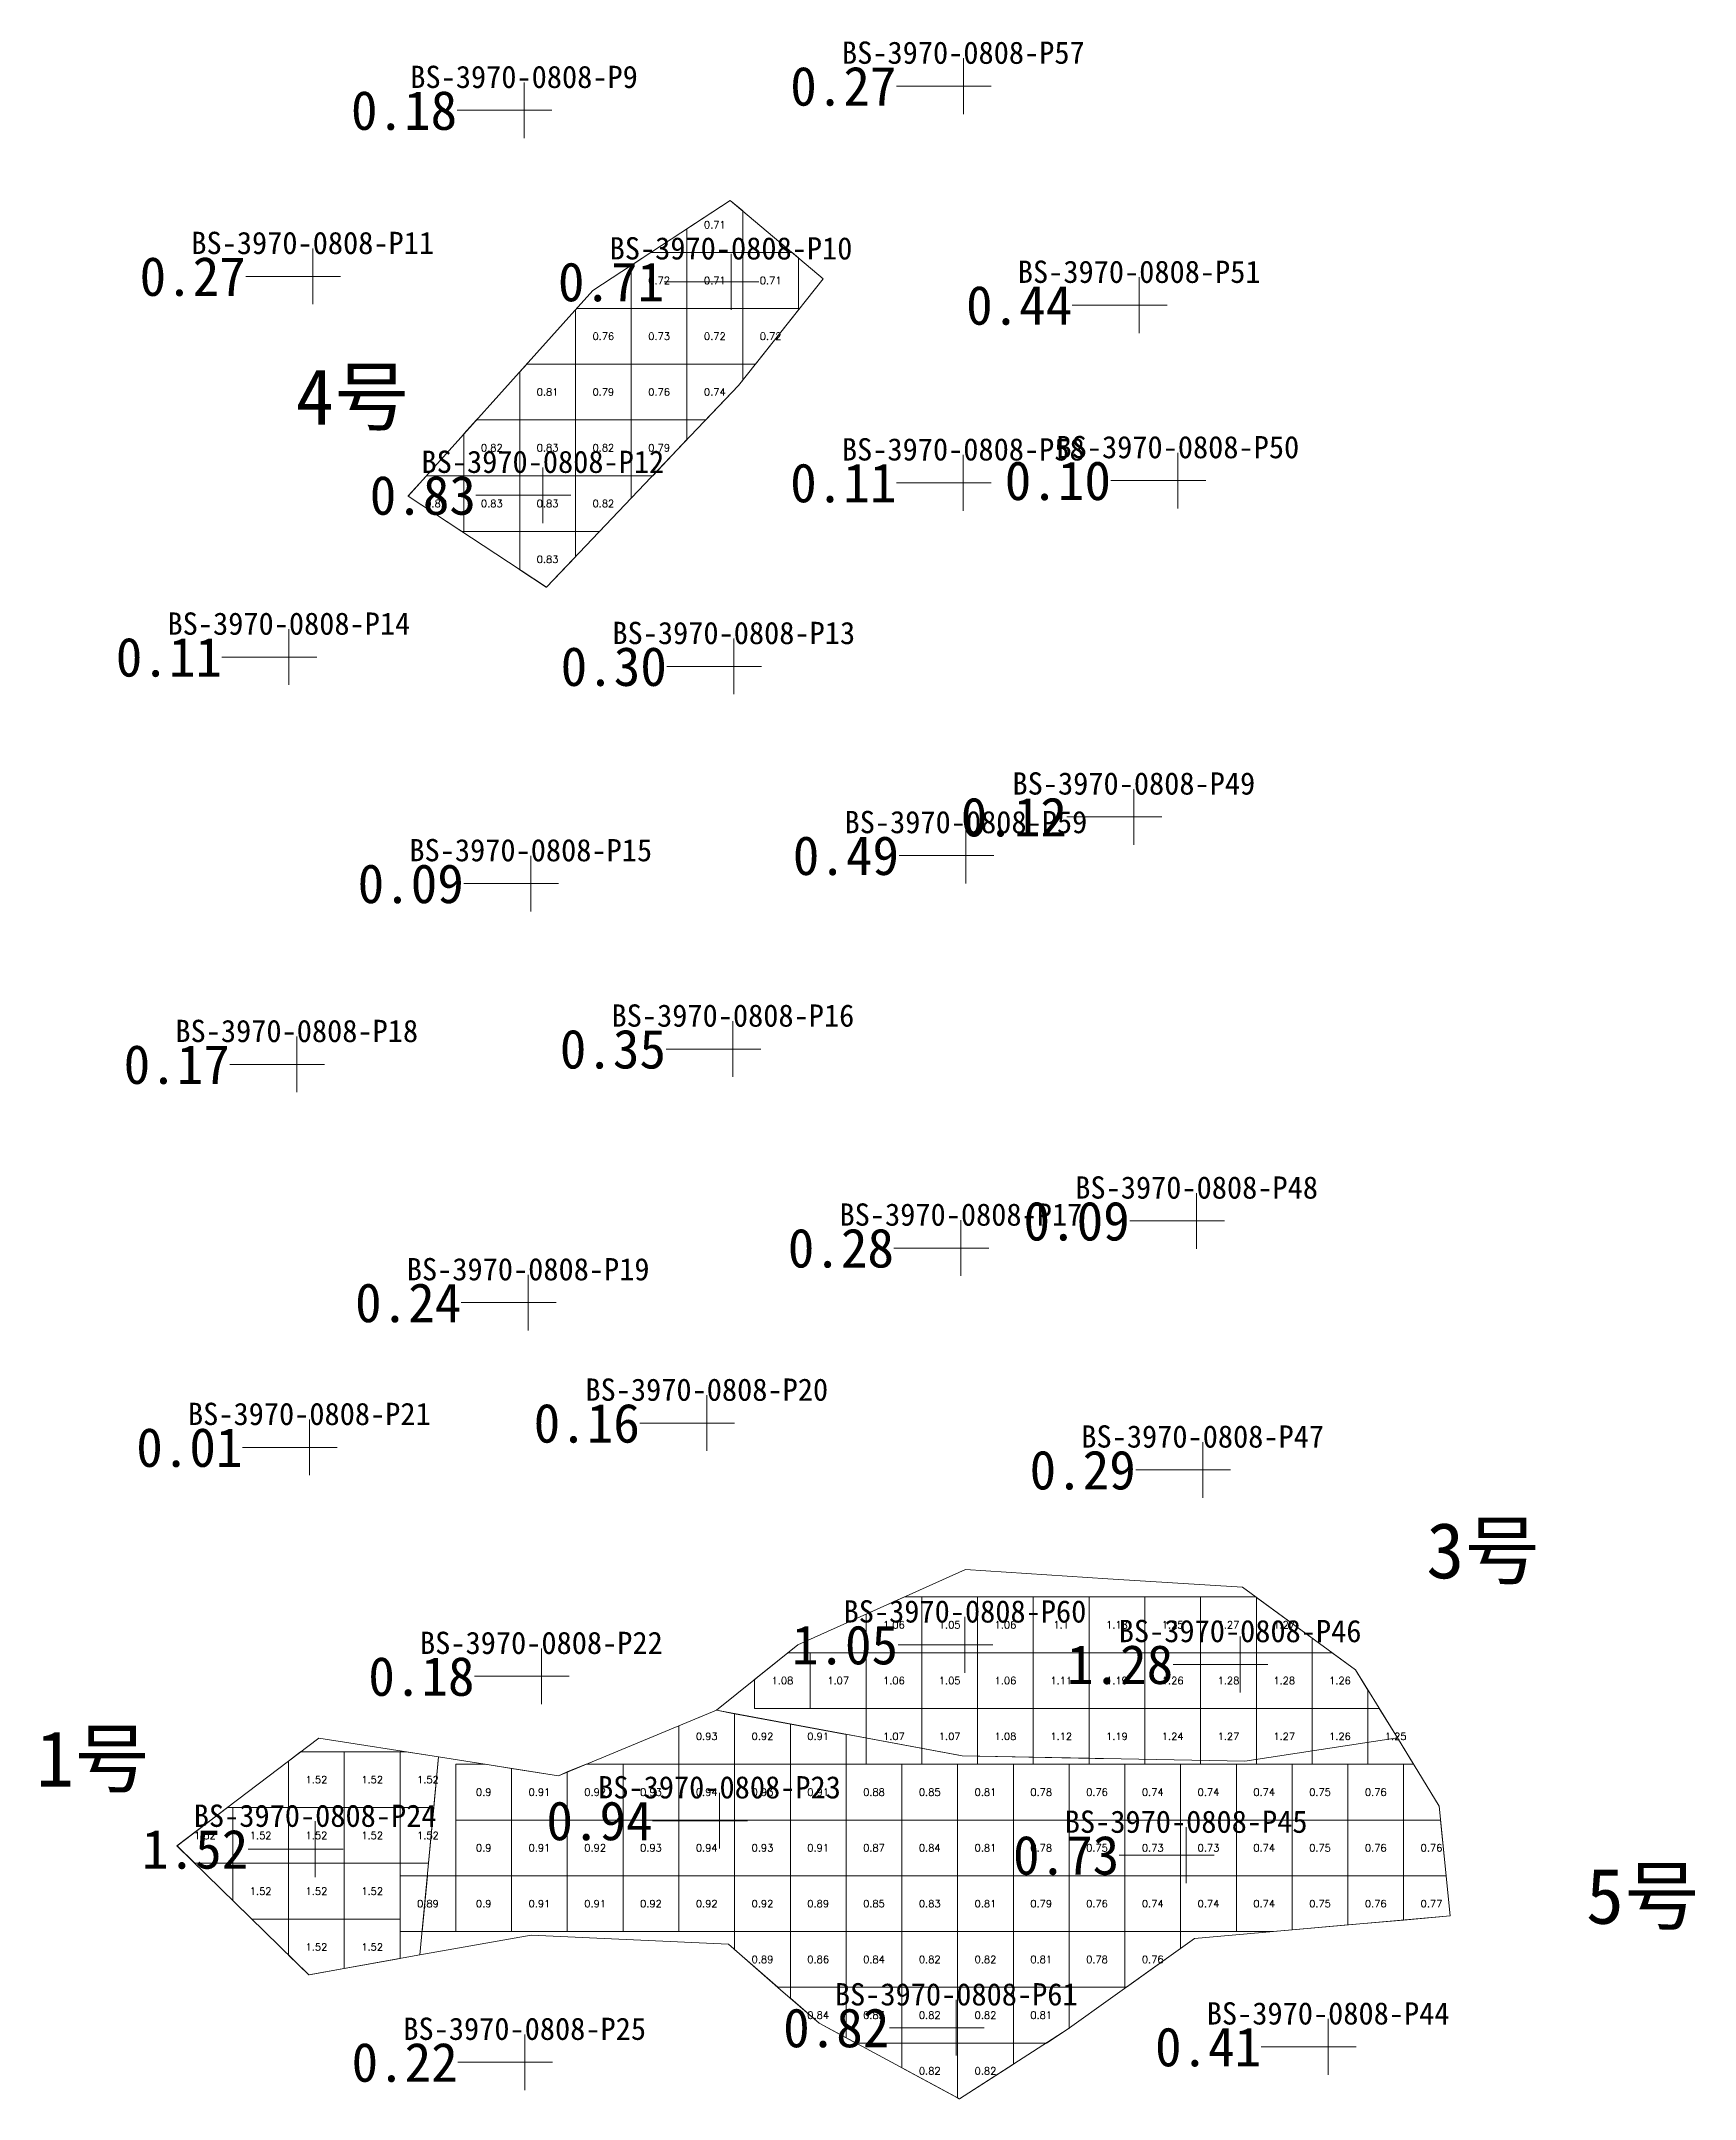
# Model space of a CAD drawing. Header units: inches. Extents: x 469936 to 470059, y 4349694 to 4349779.
# Drawn here: x 470029.02 to 470058.68, y 4349723.57 to 4349760.47 of the extents above; entities that cross this region are included whole.
import ezdxf
from ezdxf.enums import TextEntityAlignment as Align

# ---------------------------------------------------------------- set-up
doc = ezdxf.new("R2010")
doc.units = ezdxf.units.IN
doc.header["$MEASUREMENT"] = 0
for name, color, linetype, lineweight in [('0.500-1.000', 7, 'Continuous', 0), ('1.000-1.500', 7, 'Continuous', 0), ('1.500-3.000', 7, 'Continuous', 0), ('孔口文字', 7, 'Continuous', 0), ('点', 7, 'Continuous', 0), ('爆区方格网', 7, 'Continuous', 0), ('线条', 7, 'Continuous', 0), ('钻孔', 7, 'Continuous', 0)]:
    doc.layers.add(name, color=color, linetype=linetype, lineweight=lineweight)
doc.styles.add('3dmine_textStyle_1', font='txt.shx', dxfattribs={"height": 1, "bigfont": 'gbcbig.shx'})
doc.styles.add('3dmine_textStyle_3', font='宋体.ttf', dxfattribs={"height": 1})
doc.styles.add('3dmine_textStyle_4', font='simsunb.ttf', dxfattribs={"height": 1})

msp = doc.modelspace()

# ---------------------------------------------------------------- texts
at = {"color": 4, "linetype": 'Continuous', "lineweight": 0, "true_color": 0x00ffff, "style": '3dmine_textStyle_1'}
for s, p in [('0.71', (470041.102, 4349757.181, 3971.219)), ('0.72', (470040.102, 4349756.181, 3971.219)), ('0.71', (470041.102, 4349756.181, 3971.219)), ('0.71', (470042.102, 4349756.181, 3971.219)), ('0.76', (470039.102, 4349755.181, 3971.219)), ('0.73', (470040.102, 4349755.181, 3971.219)), ('0.72', (470041.102, 4349755.181, 3971.219)), ('0.72', (470042.102, 4349755.181, 3971.219)), ('0.81', (470038.102, 4349754.181, 3971.219)), ('0.79', (470039.102, 4349754.181, 3971.219)), ('0.76', (470040.102, 4349754.181, 3971.219)), ('0.74', (470041.102, 4349754.181, 3971.219)), ('0.82', (470037.102, 4349753.181, 3971.219)), ('0.83', (470038.102, 4349753.181, 3971.219)), ('0.82', (470039.102, 4349753.181, 3971.219)), ('0.79', (470040.102, 4349753.181, 3971.219)), ('0.82', (470036.102, 4349752.181, 3971.219)), ('0.83', (470037.102, 4349752.181, 3971.219)), ('0.83', (470038.102, 4349752.181, 3971.219)), ('0.82', (470039.102, 4349752.181, 3971.219)), ('0.83', (470038.102, 4349751.181, 3971.219)), ('0.93', (470040.956, 4349730.072, 3970.322)), ('0.92', (470041.956, 4349730.072, 3970.322)), ('0.91', (470042.956, 4349730.072, 3970.322)), ('0.9', (470036.956, 4349729.072, 3970.322)), ('0.91', (470037.956, 4349729.072, 3970.322)), ('0.92', (470038.956, 4349729.072, 3970.322)), ('0.93', (470039.956, 4349729.072, 3970.322)), ('0.94', (470040.956, 4349729.072, 3970.322)), ('0.93', (470041.956, 4349729.072, 3970.322)), ('0.91', (470042.956, 4349729.072, 3970.322)), ('0.88', (470043.956, 4349729.072, 3970.322)), ('0.85', (470044.956, 4349729.072, 3970.322)), ('0.81', (470045.956, 4349729.072, 3970.322)), ('0.78', (470046.956, 4349729.072, 3970.322)), ('0.76', (470047.956, 4349729.072, 3970.322)), ('0.74', (470048.956, 4349729.072, 3970.322)), ('0.74', (470049.956, 4349729.072, 3970.322)), ('0.74', (470050.956, 4349729.072, 3970.322)), ('0.75', (470051.956, 4349729.072, 3970.322)), ('0.76', (470052.956, 4349729.072, 3970.322)), ('0.9', (470036.956, 4349728.072, 3970.322)), ('0.91', (470037.956, 4349728.072, 3970.322)), ('0.92', (470038.956, 4349728.072, 3970.322)), ('0.93', (470039.956, 4349728.072, 3970.322)), ('0.94', (470040.956, 4349728.072, 3970.322)), ('0.93', (470041.956, 4349728.072, 3970.322)), ('0.91', (470042.956, 4349728.072, 3970.322)), ('0.87', (470043.956, 4349728.072, 3970.322)), ('0.84', (470044.956, 4349728.072, 3970.322)), ('0.81', (470045.956, 4349728.072, 3970.322)), ('0.78', (470046.956, 4349728.072, 3970.322)), ('0.75', (470047.956, 4349728.072, 3970.322)), ('0.73', (470048.956, 4349728.072, 3970.322)), ('0.73', (470049.956, 4349728.072, 3970.322)), ('0.74', (470050.956, 4349728.072, 3970.322)), ('0.75', (470051.956, 4349728.072, 3970.322)), ('0.76', (470052.956, 4349728.072, 3970.322)), ('0.76', (470053.956, 4349728.072, 3970.322)), ('0.89', (470035.956, 4349727.072, 3970.322)), ('0.9', (470036.956, 4349727.072, 3970.322)), ('0.91', (470037.956, 4349727.072, 3970.322)), ('0.91', (470038.956, 4349727.072, 3970.322)), ('0.92', (470039.956, 4349727.072, 3970.322)), ('0.92', (470040.956, 4349727.072, 3970.322)), ('0.92', (470041.956, 4349727.072, 3970.322)), ('0.89', (470042.956, 4349727.072, 3970.322)), ('0.85', (470043.956, 4349727.072, 3970.322)), ('0.83', (470044.956, 4349727.072, 3970.322)), ('0.81', (470045.956, 4349727.072, 3970.322)), ('0.79', (470046.956, 4349727.072, 3970.322)), ('0.76', (470047.956, 4349727.072, 3970.322)), ('0.74', (470048.956, 4349727.072, 3970.322)), ('0.74', (470049.956, 4349727.072, 3970.322)), ('0.74', (470050.956, 4349727.072, 3970.322)), ('0.75', (470051.956, 4349727.072, 3970.322)), ('0.76', (470052.956, 4349727.072, 3970.322)), ('0.77', (470053.956, 4349727.072, 3970.322)), ('0.89', (470041.956, 4349726.072, 3970.322)), ('0.86', (470042.956, 4349726.072, 3970.322)), ('0.84', (470043.956, 4349726.072, 3970.322)), ('0.82', (470044.956, 4349726.072, 3970.322)), ('0.82', (470045.956, 4349726.072, 3970.322)), ('0.81', (470046.956, 4349726.072, 3970.322)), ('0.78', (470047.956, 4349726.072, 3970.322)), ('0.76', (470048.956, 4349726.072, 3970.322)), ('0.84', (470042.956, 4349725.072, 3970.322)), ('0.83', (470043.956, 4349725.072, 3970.322)), ('0.82', (470044.956, 4349725.072, 3970.322)), ('0.82', (470045.956, 4349725.072, 3970.322)), ('0.81', (470046.956, 4349725.072, 3970.322)), ('0.82', (470044.956, 4349724.072, 3970.322)), ('0.82', (470045.956, 4349724.072, 3970.322))]:
    msp.add_text(s, height=0.13, dxfattribs=at).set_placement(p, align=Align.MIDDLE_CENTER)
at = {"color": 7, "linetype": 'Continuous', "lineweight": 0, "style": '3dmine_textStyle_3'}
for s, p in [('4号', (470033.586, 4349753.597, 1985.923)), ('3号', (470053.863, 4349732.906, 1985.923)), ('1号', (470028.93, 4349729.172, 1985.923)), ('5号', (470056.726, 4349726.711, 1985.923))]:
    msp.add_text(s, height=1, dxfattribs=at).set_placement(p)
at = {"color": 5, "linetype": 'Continuous', "lineweight": 0, "true_color": 0x0000ff, "style": '3dmine_textStyle_1'}
for s, p in [('1.06', (470044.314, 4349732.072, 3970.535)), ('1.05', (470045.314, 4349732.072, 3970.535)), ('1.06', (470046.314, 4349732.072, 3970.535)), ('1.1', (470047.314, 4349732.072, 3970.535)), ('1.18', (470048.314, 4349732.072, 3970.535)), ('1.25', (470049.314, 4349732.072, 3970.535)), ('1.27', (470050.314, 4349732.072, 3970.535)), ('1.27', (470051.314, 4349732.072, 3970.535)), ('1.08', (470042.314, 4349731.072, 3970.535)), ('1.07', (470043.314, 4349731.072, 3970.535)), ('1.06', (470044.314, 4349731.072, 3970.535)), ('1.05', (470045.314, 4349731.072, 3970.535)), ('1.06', (470046.314, 4349731.072, 3970.535)), ('1.11', (470047.314, 4349731.072, 3970.535)), ('1.19', (470048.314, 4349731.072, 3970.535)), ('1.26', (470049.314, 4349731.072, 3970.535)), ('1.28', (470050.314, 4349731.072, 3970.535)), ('1.28', (470051.314, 4349731.072, 3970.535)), ('1.26', (470052.314, 4349731.072, 3970.535)), ('1.07', (470044.314, 4349730.072, 3970.535)), ('1.07', (470045.314, 4349730.072, 3970.535)), ('1.08', (470046.314, 4349730.072, 3970.535)), ('1.12', (470047.314, 4349730.072, 3970.535)), ('1.19', (470048.314, 4349730.072, 3970.535)), ('1.24', (470049.314, 4349730.072, 3970.535)), ('1.27', (470050.314, 4349730.072, 3970.535)), ('1.27', (470051.314, 4349730.072, 3970.535)), ('1.26', (470052.314, 4349730.072, 3970.535)), ('1.25', (470053.314, 4349730.072, 3970.535))]:
    msp.add_text(s, height=0.13, dxfattribs=at).set_placement(p, align=Align.MIDDLE_CENTER)
at = {"color": 1, "linetype": 'Continuous', "lineweight": 0, "true_color": 0xff0000, "style": '3dmine_textStyle_1'}
for p in [(470033.956, 4349729.295, 3970.286), (470034.956, 4349729.295, 3970.286), (470035.956, 4349729.295, 3970.286), (470031.956, 4349728.295, 3970.286), (470032.956, 4349728.295, 3970.286), (470033.956, 4349728.295, 3970.286), (470034.956, 4349728.295, 3970.286), (470035.956, 4349728.295, 3970.286), (470032.956, 4349727.295, 3970.286), (470033.956, 4349727.295, 3970.286), (470034.956, 4349727.295, 3970.286), (470033.956, 4349726.295, 3970.286), (470034.956, 4349726.295, 3970.286)]:
    msp.add_text('1.52', height=0.13, dxfattribs=at).set_placement(p, align=Align.MIDDLE_CENTER)
at = {"layer": '孔口文字', "color": 138, "linetype": 'Continuous', "lineweight": 0, "true_color": 0x004c4c, "style": '3dmine_textStyle_4'}
for s, p in [('BS-3970-0808-P57', (470045.559, 4349760.067, 3971.384)), ('BS-3970-0808-P9', (470037.68, 4349759.633, 3971.491)), ('BS-3970-0808-P11', (470033.889, 4349756.655, 3971.846)), ('BS-3970-0808-P10', (470041.392, 4349756.558, 3971.249)), ('BS-3970-0808-P51', (470048.713, 4349756.138, 3971.243)), ('BS-3970-0808-P12', (470038.017, 4349752.73, 3971.219)), ('BS-3970-0808-P58', (470045.558, 4349752.953, 3971.306)), ('BS-3970-0808-P50', (470049.406, 4349752.993, 3971.323)), ('BS-3970-0808-P14', (470033.462, 4349749.828, 3971.127)), ('BS-3970-0808-P13', (470041.441, 4349749.66, 3971.035)), ('BS-3970-0808-P49', (470048.617, 4349746.961, 3970.794)), ('BS-3970-0808-P59', (470045.605, 4349746.269, 3970.944)), ('BS-3970-0808-P15', (470037.8, 4349745.765, 3970.934)), ('BS-3970-0808-P16', (470041.426, 4349742.799, 3970.841)), ('BS-3970-0808-P18', (470033.603, 4349742.523, 3970.837)), ('BS-3970-0808-P48', (470049.743, 4349739.715, 3970.527)), ('BS-3970-0808-P17', (470045.515, 4349739.23, 3970.759)), ('BS-3970-0808-P19', (470037.754, 4349738.25, 3970.613)), ('BS-3970-0808-P20', (470040.957, 4349736.09, 3970.562)), ('BS-3970-0808-P21', (470033.829, 4349735.655, 3970.319)), ('BS-3970-0808-P47', (470049.852, 4349735.25, 3970.522)), ('BS-3970-0808-P60', (470045.588, 4349732.113, 3970.535)), ('BS-3970-0808-P46', (470050.523, 4349731.761, 3970.215)), ('BS-3970-0808-P22', (470037.991, 4349731.549, 3970.412)), ('BS-3970-0808-P23', (470041.185, 4349728.959, 3970.365)), ('BS-3970-0808-P24', (470033.933, 4349728.449, 3970.286)), ('BS-3970-0808-P45', (470049.555, 4349728.342, 3970.523)), ('BS-3970-0808-P61', (470045.432, 4349725.246, 3970.322)), ('BS-3970-0808-P44', (470052.102, 4349724.904, 3970.537)), ('BS-3970-0808-P25', (470037.691, 4349724.628, 3970.224))]:
    msp.add_text(s, height=0.4, dxfattribs=at).set_placement(p, align=Align.CENTER)
at = {"layer": '钻孔', "color": 8, "linetype": 'Continuous', "lineweight": 0, "true_color": 0x808080, "style": '3dmine_textStyle_4'}
for s, p in [('0.27', (470044.359, 4349759.667, 3971.384)), ('0.18', (470036.48, 4349759.233, 3971.491)), ('0.27', (470032.689, 4349756.255, 3971.846)), ('0.44', (470047.513, 4349755.738, 3971.243)), ('0.11', (470044.358, 4349752.553, 3971.306)), ('0.10', (470048.206, 4349752.593, 3971.323)), ('0.11', (470032.262, 4349749.428, 3971.127)), ('0.30', (470040.241, 4349749.26, 3971.035)), ('0.12', (470047.417, 4349746.561, 3970.794)), ('0.49', (470044.405, 4349745.869, 3970.944)), ('0.09', (470036.6, 4349745.365, 3970.934)), ('0.17', (470032.403, 4349742.123, 3970.837)), ('0.35', (470040.226, 4349742.399, 3970.841)), ('0.09', (470048.543, 4349739.315, 3970.527)), ('0.28', (470044.315, 4349738.83, 3970.759)), ('0.24', (470036.554, 4349737.85, 3970.613)), ('0.16', (470039.757, 4349735.69, 3970.562)), ('0.01', (470032.629, 4349735.255, 3970.319)), ('0.29', (470048.652, 4349734.85, 3970.522)), ('0.18', (470036.791, 4349731.149, 3970.412)), ('0.41', (470050.902, 4349724.504, 3970.537)), ('0.22', (470036.491, 4349724.228, 3970.224))]:
    msp.add_text(s, height=0.7, dxfattribs=at).set_placement(p, align=Align.MIDDLE_RIGHT)
at = {"layer": '钻孔', "color": 4, "linetype": 'Continuous', "lineweight": 0, "true_color": 0x00ffff, "style": '3dmine_textStyle_4'}
for s, p in [('0.71', (470040.192, 4349756.158, 3971.249)), ('0.83', (470036.817, 4349752.33, 3971.219)), ('0.94', (470039.985, 4349728.559, 3970.365)), ('0.73', (470048.355, 4349727.942, 3970.523)), ('0.82', (470044.232, 4349724.846, 3970.322))]:
    msp.add_text(s, height=0.7, dxfattribs=at).set_placement(p, align=Align.MIDDLE_RIGHT)
at = {"layer": '钻孔', "color": 5, "linetype": 'Continuous', "lineweight": 0, "true_color": 0x0000ff, "style": '3dmine_textStyle_4'}
for s, p in [('1.05', (470044.388, 4349731.713, 3970.535)), ('1.28', (470049.323, 4349731.361, 3970.215))]:
    msp.add_text(s, height=0.7, dxfattribs=at).set_placement(p, align=Align.MIDDLE_RIGHT)
at = {"layer": '钻孔', "color": 1, "linetype": 'Continuous', "lineweight": 0, "true_color": 0xff0000, "style": '3dmine_textStyle_4'}
msp.add_text('1.52', height=0.7, dxfattribs=at).set_placement((470032.733, 4349728.049, 3970.286), align=Align.MIDDLE_RIGHT)

# ---------------------------------------------------------------- hatches: boundary and pattern name
at = {"layer": '钻孔', "linetype": 'Continuous', "lineweight": 0, "true_color": 0x808080, "extrusion": (0, 1, 0)}
for points in [[(-470046.559, 3960.384), (-470045.559, 3960.384), (-470045.559, 3971.384), (-470046.559, 3971.384)], [(-470038.68, 3960.491), (-470037.68, 3960.491), (-470037.68, 3971.491), (-470038.68, 3971.491)], [(-470034.889, 3959.846), (-470033.889, 3959.846), (-470033.889, 3971.846), (-470034.889, 3971.846)], [(-470049.713, 3960.243), (-470048.713, 3960.243), (-470048.713, 3971.243), (-470049.713, 3971.243)], [(-470046.558, 3960.306), (-470045.558, 3960.306), (-470045.558, 3971.306), (-470046.558, 3971.306)], [(-470050.406, 3960.323), (-470049.406, 3960.323), (-470049.406, 3971.323), (-470050.406, 3971.323)], [(-470034.462, 3960.127), (-470033.462, 3960.127), (-470033.462, 3971.127), (-470034.462, 3971.127)], [(-470042.441, 3960.035), (-470041.441, 3960.035), (-470041.441, 3971.035), (-470042.441, 3971.035)], [(-470049.617, 3959.794), (-470048.617, 3959.794), (-470048.617, 3970.794), (-470049.617, 3970.794)], [(-470046.605, 3959.944), (-470045.605, 3959.944), (-470045.605, 3970.944), (-470046.605, 3970.944)], [(-470038.8, 3959.934), (-470037.8, 3959.934), (-470037.8, 3970.934), (-470038.8, 3970.934)], [(-470042.426, 3959.841), (-470041.426, 3959.841), (-470041.426, 3970.841), (-470042.426, 3970.841)], [(-470034.603, 3959.837), (-470033.603, 3959.837), (-470033.603, 3970.837), (-470034.603, 3970.837)], [(-470050.743, 3959.527), (-470049.743, 3959.527), (-470049.743, 3970.527), (-470050.743, 3970.527)], [(-470046.515, 3959.759), (-470045.515, 3959.759), (-470045.515, 3970.759), (-470046.515, 3970.759)], [(-470038.754, 3959.613), (-470037.754, 3959.613), (-470037.754, 3970.613), (-470038.754, 3970.613)], [(-470041.957, 3959.562), (-470040.957, 3959.562), (-470040.957, 3970.562), (-470041.957, 3970.562)], [(-470034.829, 3960.319), (-470033.829, 3960.319), (-470033.829, 3970.319), (-470034.829, 3970.319)], [(-470050.852, 3959.522), (-470049.852, 3959.522), (-470049.852, 3970.522), (-470050.852, 3970.522)], [(-470038.991, 3960.412), (-470037.991, 3960.412), (-470037.991, 3970.412), (-470038.991, 3970.412)], [(-470053.102, 3959.537), (-470052.102, 3959.537), (-470052.102, 3970.537), (-470053.102, 3970.537)], [(-470038.691, 3960.224), (-470037.691, 3960.224), (-470037.691, 3970.224), (-470038.691, 3970.224)]]:
    msp.add_hatch(color=8, dxfattribs=at).paths.add_polyline_path(points, flags=0)
at = {"layer": '钻孔', "linetype": 'Continuous', "lineweight": 0, "true_color": 0x00ffff, "extrusion": (0, 1, 0)}
for points in [[(-470042.392, 3960.249), (-470041.392, 3960.249), (-470041.392, 3971.249), (-470042.392, 3971.249)], [(-470039.017, 3960.219), (-470038.017, 3960.219), (-470038.017, 3971.219), (-470039.017, 3971.219)], [(-470042.185, 3960.365), (-470041.185, 3960.365), (-470041.185, 3970.365), (-470042.185, 3970.365)], [(-470050.555, 3959.523), (-470049.555, 3959.523), (-470049.555, 3970.523), (-470050.555, 3970.523)], [(-470046.432, 3960.322), (-470045.432, 3960.322), (-470045.432, 3970.322), (-470046.432, 3970.322)]]:
    msp.add_hatch(color=4, dxfattribs=at).paths.add_polyline_path(points, flags=0)
at = {"layer": '钻孔', "linetype": 'Continuous', "lineweight": 0, "true_color": 0x0000ff, "extrusion": (0, 1, 0)}
for points in [[(-470046.588, 3959.535), (-470045.588, 3959.535), (-470045.588, 3970.535), (-470046.588, 3970.535)], [(-470051.523, 3960.215), (-470050.523, 3960.215), (-470050.523, 3970.215), (-470051.523, 3970.215)]]:
    msp.add_hatch(color=5, dxfattribs=at).paths.add_polyline_path(points, flags=0)
at = {"layer": '钻孔', "linetype": 'Continuous', "lineweight": 0, "true_color": 0xff0000, "extrusion": (0, 1, 0)}
msp.add_hatch(color=1, dxfattribs=at).paths.add_polyline_path([(-470034.933, 3960.286), (-470033.933, 3960.286), (-470033.933, 3970.286), (-470034.933, 3970.286)], flags=0)

# ---------------------------------------------------------------- linework, layer by layer
at = {"layer": '0.500-1.000', "color": 4, "linetype": 'Continuous', "lineweight": 0, "true_color": 0x00ffff}
for points in [[(470043.046, 4349756.214), (470041.529, 4349754.299), (470040.667, 4349753.395), (470038.08, 4349750.68), (470035.601, 4349752.316), (470038.383, 4349755.409), (470038.916, 4349756.003), (470041.379, 4349757.616), (470043.046, 4349756.214)], [(470045.479, 4349729.732), (470045.539, 4349729.721), (470050.61, 4349729.626), (470053.343, 4349730.044), (470054.094, 4349728.822), (470054.293, 4349726.851), (470049.706, 4349726.448), (470048.242, 4349725.398), (470047.424, 4349724.812), (470045.488, 4349723.571), (470042.971, 4349724.929), (470042.282, 4349725.528), (470041.344, 4349726.345), (470037.806, 4349726.508), (470035.813, 4349726.151), (470036.146, 4349729.704), (470038.296, 4349729.367), (470041.129, 4349730.539), (470045.479, 4349729.732)]]:
    msp.add_lwpolyline(points, dxfattribs=at)
at = {"layer": '1.000-1.500', "color": 5, "linetype": 'Continuous', "lineweight": 0, "true_color": 0x0000ff}
msp.add_lwpolyline([(470048.153, 4349732.9), (470050.563, 4349732.747), (470052.591, 4349731.267), (470053.343, 4349730.044), (470050.61, 4349729.626), (470048.074, 4349729.673), (470047.923, 4349729.676), (470045.539, 4349729.721), (470041.129, 4349730.539), (470042.588, 4349731.713), (470045.6, 4349733.062), (470048.153, 4349732.9)], dxfattribs=at)
at = {"layer": '1.500-3.000', "color": 1, "linetype": 'Continuous', "lineweight": 0, "true_color": 0xff0000}
msp.add_lwpolyline([(470036.146, 4349729.704), (470035.813, 4349726.151), (470033.82, 4349725.794), (470031.455, 4349728.108), (470033.997, 4349730.041), (470036.146, 4349729.704)], dxfattribs=at)
at = {"layer": '点', "color": 138, "linetype": 'Continuous', "lineweight": 0, "true_color": 0x004c4c}
for points, elevation in [([(470045.559, 4349759.167), (470045.559, 4349760.167)], 3971.384), ([(470037.68, 4349758.733), (470037.68, 4349759.733)], 3971.491), ([(470046.059, 4349759.667), (470045.059, 4349759.667)], 3971.384), ([(470038.18, 4349759.233), (470037.18, 4349759.233)], 3971.491), ([(470033.889, 4349755.755), (470033.889, 4349756.755)], 3971.846), ([(470041.392, 4349755.658), (470041.392, 4349756.658)], 3971.249), ([(470034.389, 4349756.255), (470033.389, 4349756.255)], 3971.846), ([(470041.892, 4349756.158), (470040.892, 4349756.158)], 3971.249), ([(470048.713, 4349755.238), (470048.713, 4349756.238)], 3971.243), ([(470049.213, 4349755.738), (470048.213, 4349755.738)], 3971.243), ([(470049.406, 4349752.093), (470049.406, 4349753.093)], 3971.323), ([(470038.017, 4349751.83), (470038.017, 4349752.83)], 3971.219), ([(470045.558, 4349752.053), (470045.558, 4349753.053)], 3971.306), ([(470046.058, 4349752.553), (470045.058, 4349752.553)], 3971.306), ([(470049.906, 4349752.593), (470048.906, 4349752.593)], 3971.323), ([(470038.517, 4349752.33), (470037.517, 4349752.33)], 3971.219), ([(470033.462, 4349748.928), (470033.462, 4349749.928)], 3971.127), ([(470033.962, 4349749.428), (470032.962, 4349749.428)], 3971.127), ([(470041.441, 4349748.76), (470041.441, 4349749.76)], 3971.035), ([(470041.941, 4349749.26), (470040.941, 4349749.26)], 3971.035), ([(470048.617, 4349746.061), (470048.617, 4349747.061)], 3970.794), ([(470049.117, 4349746.561), (470048.117, 4349746.561)], 3970.794), ([(470045.605, 4349745.369), (470045.605, 4349746.369)], 3970.944), ([(470037.8, 4349744.865), (470037.8, 4349745.865)], 3970.934), ([(470046.105, 4349745.869), (470045.105, 4349745.869)], 3970.944), ([(470038.3, 4349745.365), (470037.3, 4349745.365)], 3970.934), ([(470041.426, 4349741.899), (470041.426, 4349742.899)], 3970.841), ([(470033.603, 4349741.623), (470033.603, 4349742.623)], 3970.837), ([(470041.926, 4349742.399), (470040.926, 4349742.399)], 3970.841), ([(470034.103, 4349742.123), (470033.103, 4349742.123)], 3970.837), ([(470049.743, 4349738.815), (470049.743, 4349739.815)], 3970.527), ([(470045.515, 4349738.33), (470045.515, 4349739.33)], 3970.759), ([(470050.243, 4349739.315), (470049.243, 4349739.315)], 3970.527), ([(470046.015, 4349738.83), (470045.015, 4349738.83)], 3970.759), ([(470037.754, 4349737.35), (470037.754, 4349738.35)], 3970.613), ([(470038.254, 4349737.85), (470037.254, 4349737.85)], 3970.613), ([(470040.957, 4349735.19), (470040.957, 4349736.19)], 3970.562), ([(470033.829, 4349734.755), (470033.829, 4349735.755)], 3970.319), ([(470041.457, 4349735.69), (470040.457, 4349735.69)], 3970.562), ([(470034.329, 4349735.255), (470033.329, 4349735.255)], 3970.319), ([(470049.852, 4349734.35), (470049.852, 4349735.35)], 3970.522), ([(470050.352, 4349734.85), (470049.352, 4349734.85)], 3970.522), ([(470045.588, 4349731.213), (470045.588, 4349732.213)], 3970.535), ([(470046.088, 4349731.713), (470045.088, 4349731.713)], 3970.535), ([(470050.523, 4349730.861), (470050.523, 4349731.861)], 3970.215), ([(470037.991, 4349730.649), (470037.991, 4349731.649)], 3970.412), ([(470051.023, 4349731.361), (470050.023, 4349731.361)], 3970.215), ([(470038.491, 4349731.149), (470037.491, 4349731.149)], 3970.412), ([(470041.185, 4349728.059), (470041.185, 4349729.059)], 3970.365), ([(470033.933, 4349727.549), (470033.933, 4349728.549)], 3970.286), ([(470041.685, 4349728.559), (470040.685, 4349728.559)], 3970.365), ([(470049.555, 4349727.442), (470049.555, 4349728.442)], 3970.523), ([(470034.433, 4349728.049), (470033.433, 4349728.049)], 3970.286), ([(470050.055, 4349727.942), (470049.055, 4349727.942)], 3970.523), ([(470045.432, 4349724.346), (470045.432, 4349725.346)], 3970.322), ([(470037.691, 4349723.728), (470037.691, 4349724.728)], 3970.224), ([(470045.932, 4349724.846), (470044.932, 4349724.846)], 3970.322), ([(470052.102, 4349724.004), (470052.102, 4349725.004)], 3970.537), ([(470052.602, 4349724.504), (470051.602, 4349724.504)], 3970.537), ([(470038.191, 4349724.228), (470037.191, 4349724.228)], 3970.224)]:
    msp.add_lwpolyline(points, dxfattribs=dict(at, elevation=elevation))
at = {"layer": '爆区方格网', "color": 4, "linetype": 'Continuous', "lineweight": 0, "true_color": 0x00ffff}
for points, elevation in [([(470041.602, 4349757.428), (470041.602, 4349756.681), (470040.602, 4349756.681), (470040.602, 4349757.108), (470041.379, 4349757.616), (470041.602, 4349757.428)], 3971.219), ([(470040.602, 4349755.681), (470039.602, 4349755.681), (470039.602, 4349756.452), (470039.951, 4349756.681), (470040.602, 4349756.681), (470040.602, 4349755.681)], 3971.219), ([(470041.602, 4349755.681), (470040.602, 4349755.681), (470040.602, 4349756.681), (470041.602, 4349756.681), (470041.602, 4349755.681)], 3971.219), ([(470042.602, 4349756.587), (470042.602, 4349755.681), (470041.602, 4349755.681), (470041.602, 4349756.681), (470042.491, 4349756.681), (470042.602, 4349756.587)], 3971.219), ([(470039.602, 4349754.681), (470038.602, 4349754.681), (470038.602, 4349755.654), (470038.627, 4349755.681), (470039.602, 4349755.681), (470039.602, 4349754.681)], 3971.219), ([(470040.602, 4349754.681), (470039.602, 4349754.681), (470039.602, 4349755.681), (470040.602, 4349755.681), (470040.602, 4349754.681)], 3971.219), ([(470041.602, 4349754.681), (470040.602, 4349754.681), (470040.602, 4349755.681), (470041.602, 4349755.681), (470041.602, 4349754.681)], 3971.219), ([(470042.602, 4349755.654), (470041.831, 4349754.681), (470041.602, 4349754.681), (470041.602, 4349755.681), (470042.602, 4349755.681), (470042.602, 4349755.654)], 3971.219), ([(470038.602, 4349753.681), (470037.602, 4349753.681), (470037.602, 4349754.542), (470037.727, 4349754.681), (470038.602, 4349754.681), (470038.602, 4349753.681)], 3971.219), ([(470039.602, 4349753.681), (470038.602, 4349753.681), (470038.602, 4349754.681), (470039.602, 4349754.681), (470039.602, 4349753.681)], 3971.219), ([(470040.602, 4349753.681), (470039.602, 4349753.681), (470039.602, 4349754.681), (470040.602, 4349754.681), (470040.602, 4349753.681)], 3971.219), ([(470041.602, 4349754.392), (470041.529, 4349754.299), (470040.94, 4349753.681), (470040.602, 4349753.681), (470040.602, 4349754.681), (470041.602, 4349754.681), (470041.602, 4349754.392)], 3971.219), ([(470037.602, 4349752.681), (470036.602, 4349752.681), (470036.602, 4349753.43), (470036.828, 4349753.681), (470037.602, 4349753.681), (470037.602, 4349752.681)], 3971.219), ([(470038.602, 4349752.681), (470037.602, 4349752.681), (470037.602, 4349753.681), (470038.602, 4349753.681), (470038.602, 4349752.681)], 3971.219), ([(470039.602, 4349752.681), (470038.602, 4349752.681), (470038.602, 4349753.681), (470039.602, 4349753.681), (470039.602, 4349752.681)], 3971.219), ([(470040.602, 4349753.327), (470039.987, 4349752.681), (470039.602, 4349752.681), (470039.602, 4349753.681), (470040.602, 4349753.681), (470040.602, 4349753.327)], 3971.219), ([(470036.602, 4349751.681), (470036.564, 4349751.681), (470035.602, 4349752.316), (470035.602, 4349752.318), (470035.929, 4349752.681), (470036.602, 4349752.681), (470036.602, 4349751.681)], 3971.219), ([(470037.602, 4349751.681), (470036.602, 4349751.681), (470036.602, 4349752.681), (470037.602, 4349752.681), (470037.602, 4349751.681)], 3971.219), ([(470038.602, 4349751.681), (470037.602, 4349751.681), (470037.602, 4349752.681), (470038.602, 4349752.681), (470038.602, 4349751.681)], 3971.219), ([(470039.602, 4349752.277), (470039.034, 4349751.681), (470038.602, 4349751.681), (470038.602, 4349752.681), (470039.602, 4349752.681), (470039.602, 4349752.277)], 3971.219), ([(470038.602, 4349751.228), (470038.081, 4349750.681), (470038.079, 4349750.681), (470037.602, 4349750.995), (470037.602, 4349751.681), (470038.602, 4349751.681), (470038.602, 4349751.228)], 3971.219), ([(470041.456, 4349730.478), (470041.456, 4349729.572), (470040.456, 4349729.572), (470040.456, 4349730.261), (470041.129, 4349730.539), (470041.456, 4349730.478)], 3970.322), ([(470042.456, 4349730.293), (470042.456, 4349729.572), (470041.456, 4349729.572), (470041.456, 4349730.478), (470042.456, 4349730.293)], 3970.322), ([(470043.456, 4349730.107), (470043.456, 4349729.572), (470042.456, 4349729.572), (470042.456, 4349730.293), (470043.456, 4349730.107)], 3970.322), ([(470037.456, 4349729.498), (470037.456, 4349728.572), (470036.456, 4349728.572), (470036.456, 4349729.572), (470036.985, 4349729.572), (470037.456, 4349729.498)], 3970.322), ([(470038.296, 4349729.367), (470038.456, 4349729.433), (470038.456, 4349728.572), (470037.456, 4349728.572), (470037.456, 4349729.498), (470038.296, 4349729.367)], 3970.322), ([(470039.456, 4349728.572), (470038.456, 4349728.572), (470038.456, 4349729.433), (470038.793, 4349729.572), (470039.456, 4349729.572), (470039.456, 4349728.572)], 3970.322), ([(470040.456, 4349728.572), (470039.456, 4349728.572), (470039.456, 4349729.572), (470040.456, 4349729.572), (470040.456, 4349728.572)], 3970.322), ([(470041.456, 4349728.572), (470040.456, 4349728.572), (470040.456, 4349729.572), (470041.456, 4349729.572), (470041.456, 4349728.572)], 3970.322), ([(470042.456, 4349728.572), (470041.456, 4349728.572), (470041.456, 4349729.572), (470042.456, 4349729.572), (470042.456, 4349728.572)], 3970.322), ([(470043.456, 4349728.572), (470042.456, 4349728.572), (470042.456, 4349729.572), (470043.456, 4349729.572), (470043.456, 4349728.572)], 3970.322), ([(470044.456, 4349728.572), (470043.456, 4349728.572), (470043.456, 4349729.572), (470044.456, 4349729.572), (470044.456, 4349728.572)], 3970.322), ([(470045.456, 4349728.572), (470044.456, 4349728.572), (470044.456, 4349729.572), (470045.456, 4349729.572), (470045.456, 4349728.572)], 3970.322), ([(470046.456, 4349728.572), (470045.456, 4349728.572), (470045.456, 4349729.572), (470046.456, 4349729.572), (470046.456, 4349728.572)], 3970.322), ([(470047.456, 4349728.572), (470046.456, 4349728.572), (470046.456, 4349729.572), (470047.456, 4349729.572), (470047.456, 4349728.572)], 3970.322), ([(470048.456, 4349728.572), (470047.456, 4349728.572), (470047.456, 4349729.572), (470048.456, 4349729.572), (470048.456, 4349728.572)], 3970.322), ([(470049.456, 4349728.572), (470048.456, 4349728.572), (470048.456, 4349729.572), (470049.456, 4349729.572), (470049.456, 4349728.572)], 3970.322), ([(470050.456, 4349728.572), (470049.456, 4349728.572), (470049.456, 4349729.572), (470050.456, 4349729.572), (470050.456, 4349728.572)], 3970.322), ([(470051.456, 4349728.572), (470050.456, 4349728.572), (470050.456, 4349729.572), (470051.456, 4349729.572), (470051.456, 4349728.572)], 3970.322), ([(470052.456, 4349728.572), (470051.456, 4349728.572), (470051.456, 4349729.572), (470052.456, 4349729.572), (470052.456, 4349728.572)], 3970.322), ([(470053.456, 4349728.572), (470052.456, 4349728.572), (470052.456, 4349729.572), (470053.456, 4349729.572), (470053.456, 4349728.572)], 3970.322), ([(470037.456, 4349727.572), (470036.456, 4349727.572), (470036.456, 4349728.572), (470037.456, 4349728.572), (470037.456, 4349727.572)], 3970.322), ([(470038.456, 4349727.572), (470037.456, 4349727.572), (470037.456, 4349728.572), (470038.456, 4349728.572), (470038.456, 4349727.572)], 3970.322), ([(470039.456, 4349727.572), (470038.456, 4349727.572), (470038.456, 4349728.572), (470039.456, 4349728.572), (470039.456, 4349727.572)], 3970.322), ([(470040.456, 4349727.572), (470039.456, 4349727.572), (470039.456, 4349728.572), (470040.456, 4349728.572), (470040.456, 4349727.572)], 3970.322), ([(470041.456, 4349727.572), (470040.456, 4349727.572), (470040.456, 4349728.572), (470041.456, 4349728.572), (470041.456, 4349727.572)], 3970.322), ([(470042.456, 4349727.572), (470041.456, 4349727.572), (470041.456, 4349728.572), (470042.456, 4349728.572), (470042.456, 4349727.572)], 3970.322), ([(470043.456, 4349727.572), (470042.456, 4349727.572), (470042.456, 4349728.572), (470043.456, 4349728.572), (470043.456, 4349727.572)], 3970.322), ([(470044.456, 4349727.572), (470043.456, 4349727.572), (470043.456, 4349728.572), (470044.456, 4349728.572), (470044.456, 4349727.572)], 3970.322), ([(470045.456, 4349727.572), (470044.456, 4349727.572), (470044.456, 4349728.572), (470045.456, 4349728.572), (470045.456, 4349727.572)], 3970.322), ([(470046.456, 4349727.572), (470045.456, 4349727.572), (470045.456, 4349728.572), (470046.456, 4349728.572), (470046.456, 4349727.572)], 3970.322), ([(470047.456, 4349727.572), (470046.456, 4349727.572), (470046.456, 4349728.572), (470047.456, 4349728.572), (470047.456, 4349727.572)], 3970.322), ([(470048.456, 4349727.572), (470047.456, 4349727.572), (470047.456, 4349728.572), (470048.456, 4349728.572), (470048.456, 4349727.572)], 3970.322), ([(470049.456, 4349727.572), (470048.456, 4349727.572), (470048.456, 4349728.572), (470049.456, 4349728.572), (470049.456, 4349727.572)], 3970.322), ([(470050.456, 4349727.572), (470049.456, 4349727.572), (470049.456, 4349728.572), (470050.456, 4349728.572), (470050.456, 4349727.572)], 3970.322), ([(470051.456, 4349727.572), (470050.456, 4349727.572), (470050.456, 4349728.572), (470051.456, 4349728.572), (470051.456, 4349727.572)], 3970.322), ([(470052.456, 4349727.572), (470051.456, 4349727.572), (470051.456, 4349728.572), (470052.456, 4349728.572), (470052.456, 4349727.572)], 3970.322), ([(470053.456, 4349727.572), (470052.456, 4349727.572), (470052.456, 4349728.572), (470053.456, 4349728.572), (470053.456, 4349727.572)], 3970.322), ([(470054.22, 4349727.572), (470053.456, 4349727.572), (470053.456, 4349728.572), (470054.119, 4349728.572), (470054.22, 4349727.572)], 3970.322), ([(470035.853, 4349726.572), (470035.456, 4349726.572), (470035.456, 4349727.572), (470035.946, 4349727.572), (470035.853, 4349726.572)], 3970.322), ([(470036.456, 4349726.572), (470035.853, 4349726.572), (470035.946, 4349727.572), (470036.456, 4349727.572), (470036.456, 4349726.572)], 3970.322), ([(470037.456, 4349726.572), (470036.456, 4349726.572), (470036.456, 4349727.572), (470037.456, 4349727.572), (470037.456, 4349726.572)], 3970.322), ([(470038.456, 4349726.572), (470037.456, 4349726.572), (470037.456, 4349727.572), (470038.456, 4349727.572), (470038.456, 4349726.572)], 3970.322), ([(470039.456, 4349726.572), (470038.456, 4349726.572), (470038.456, 4349727.572), (470039.456, 4349727.572), (470039.456, 4349726.572)], 3970.322), ([(470040.456, 4349726.572), (470039.456, 4349726.572), (470039.456, 4349727.572), (470040.456, 4349727.572), (470040.456, 4349726.572)], 3970.322), ([(470041.456, 4349726.572), (470040.456, 4349726.572), (470040.456, 4349727.572), (470041.456, 4349727.572), (470041.456, 4349726.572)], 3970.322), ([(470042.456, 4349726.572), (470041.456, 4349726.572), (470041.456, 4349727.572), (470042.456, 4349727.572), (470042.456, 4349726.572)], 3970.322), ([(470043.456, 4349726.572), (470042.456, 4349726.572), (470042.456, 4349727.572), (470043.456, 4349727.572), (470043.456, 4349726.572)], 3970.322), ([(470044.456, 4349726.572), (470043.456, 4349726.572), (470043.456, 4349727.572), (470044.456, 4349727.572), (470044.456, 4349726.572)], 3970.322), ([(470045.456, 4349726.572), (470044.456, 4349726.572), (470044.456, 4349727.572), (470045.456, 4349727.572), (470045.456, 4349726.572)], 3970.322), ([(470046.456, 4349726.572), (470045.456, 4349726.572), (470045.456, 4349727.572), (470046.456, 4349727.572), (470046.456, 4349726.572)], 3970.322), ([(470047.456, 4349726.572), (470046.456, 4349726.572), (470046.456, 4349727.572), (470047.456, 4349727.572), (470047.456, 4349726.572)], 3970.322), ([(470048.456, 4349726.572), (470047.456, 4349726.572), (470047.456, 4349727.572), (470048.456, 4349727.572), (470048.456, 4349726.572)], 3970.322), ([(470049.456, 4349726.572), (470048.456, 4349726.572), (470048.456, 4349727.572), (470049.456, 4349727.572), (470049.456, 4349726.572)], 3970.322), ([(470050.456, 4349726.572), (470049.456, 4349726.572), (470049.456, 4349727.572), (470050.456, 4349727.572), (470050.456, 4349726.572)], 3970.322), ([(470051.456, 4349726.602), (470051.118, 4349726.572), (470050.456, 4349726.572), (470050.456, 4349727.572), (470051.456, 4349727.572), (470051.456, 4349726.602)], 3970.322), ([(470052.456, 4349726.69), (470051.456, 4349726.602), (470051.456, 4349727.572), (470052.456, 4349727.572), (470052.456, 4349726.69)], 3970.322), ([(470053.456, 4349726.778), (470052.456, 4349726.69), (470052.456, 4349727.572), (470053.456, 4349727.572), (470053.456, 4349726.778)], 3970.322), ([(470054.293, 4349726.851), (470053.456, 4349726.778), (470053.456, 4349727.572), (470054.22, 4349727.572), (470054.293, 4349726.851)], 3970.322), ([(470042.456, 4349725.572), (470042.231, 4349725.572), (470041.456, 4349726.247), (470041.456, 4349726.572), (470042.456, 4349726.572), (470042.456, 4349725.572)], 3970.322), ([(470043.456, 4349725.572), (470042.456, 4349725.572), (470042.456, 4349726.572), (470043.456, 4349726.572), (470043.456, 4349725.572)], 3970.322), ([(470044.456, 4349725.572), (470043.456, 4349725.572), (470043.456, 4349726.572), (470044.456, 4349726.572), (470044.456, 4349725.572)], 3970.322), ([(470045.456, 4349725.572), (470044.456, 4349725.572), (470044.456, 4349726.572), (470045.456, 4349726.572), (470045.456, 4349725.572)], 3970.322), ([(470046.456, 4349725.572), (470045.456, 4349725.572), (470045.456, 4349726.572), (470046.456, 4349726.572), (470046.456, 4349725.572)], 3970.322), ([(470047.456, 4349725.572), (470046.456, 4349725.572), (470046.456, 4349726.572), (470047.456, 4349726.572), (470047.456, 4349725.572)], 3970.322), ([(470048.456, 4349725.572), (470047.456, 4349725.572), (470047.456, 4349726.572), (470048.456, 4349726.572), (470048.456, 4349725.572)], 3970.322), ([(470049.456, 4349726.269), (470048.485, 4349725.572), (470048.456, 4349725.572), (470048.456, 4349726.572), (470049.456, 4349726.572), (470049.456, 4349726.269)], 3970.322), ([(470043.456, 4349724.667), (470042.971, 4349724.929), (470042.456, 4349725.377), (470042.456, 4349725.572), (470043.456, 4349725.572), (470043.456, 4349724.667)], 3970.322), ([(470044.456, 4349724.572), (470043.632, 4349724.572), (470043.456, 4349724.667), (470043.456, 4349725.572), (470044.456, 4349725.572), (470044.456, 4349724.572)], 3970.322), ([(470045.456, 4349724.572), (470044.456, 4349724.572), (470044.456, 4349725.572), (470045.456, 4349725.572), (470045.456, 4349724.572)], 3970.322), ([(470046.456, 4349724.572), (470045.456, 4349724.572), (470045.456, 4349725.572), (470046.456, 4349725.572), (470046.456, 4349724.572)], 3970.322), ([(470047.456, 4349724.835), (470047.424, 4349724.812), (470047.05, 4349724.572), (470046.456, 4349724.572), (470046.456, 4349725.572), (470047.456, 4349725.572), (470047.456, 4349724.835)], 3970.322), ([(470045.456, 4349723.589), (470044.456, 4349724.128), (470044.456, 4349724.572), (470045.456, 4349724.572), (470045.456, 4349723.589)], 3970.322), ([(470046.456, 4349724.191), (470045.49, 4349723.572), (470045.486, 4349723.572), (470045.456, 4349723.589), (470045.456, 4349724.572), (470046.456, 4349724.572), (470046.456, 4349724.191)], 3970.322)]:
    msp.add_lwpolyline(points, dxfattribs=dict(at, elevation=elevation))
at = {"layer": '爆区方格网', "color": 5, "linetype": 'Continuous', "lineweight": 0, "true_color": 0x0000ff, "elevation": 3970.535}
for points in [[(470044.814, 4349731.572), (470043.814, 4349731.572), (470043.814, 4349732.262), (470044.506, 4349732.572), (470044.814, 4349732.572), (470044.814, 4349731.572)], [(470045.814, 4349731.572), (470044.814, 4349731.572), (470044.814, 4349732.572), (470045.814, 4349732.572), (470045.814, 4349731.572)], [(470046.814, 4349731.572), (470045.814, 4349731.572), (470045.814, 4349732.572), (470046.814, 4349732.572), (470046.814, 4349731.572)], [(470047.814, 4349731.572), (470046.814, 4349731.572), (470046.814, 4349732.572), (470047.814, 4349732.572), (470047.814, 4349731.572)], [(470048.814, 4349731.572), (470047.814, 4349731.572), (470047.814, 4349732.572), (470048.814, 4349732.572), (470048.814, 4349731.572)], [(470049.814, 4349731.572), (470048.814, 4349731.572), (470048.814, 4349732.572), (470049.814, 4349732.572), (470049.814, 4349731.572)], [(470050.814, 4349732.564), (470050.814, 4349731.572), (470049.814, 4349731.572), (470049.814, 4349732.572), (470050.802, 4349732.572), (470050.814, 4349732.564)], [(470051.814, 4349731.834), (470051.814, 4349731.572), (470050.814, 4349731.572), (470050.814, 4349732.564), (470051.814, 4349731.834)], [(470042.814, 4349730.572), (470041.814, 4349730.572), (470041.814, 4349731.091), (470042.413, 4349731.572), (470042.814, 4349731.572), (470042.814, 4349730.572)], [(470043.814, 4349730.572), (470042.814, 4349730.572), (470042.814, 4349731.572), (470043.814, 4349731.572), (470043.814, 4349730.572)], [(470044.814, 4349730.572), (470043.814, 4349730.572), (470043.814, 4349731.572), (470044.814, 4349731.572), (470044.814, 4349730.572)], [(470045.814, 4349730.572), (470044.814, 4349730.572), (470044.814, 4349731.572), (470045.814, 4349731.572), (470045.814, 4349730.572)], [(470046.814, 4349730.572), (470045.814, 4349730.572), (470045.814, 4349731.572), (470046.814, 4349731.572), (470046.814, 4349730.572)], [(470047.814, 4349730.572), (470046.814, 4349730.572), (470046.814, 4349731.572), (470047.814, 4349731.572), (470047.814, 4349730.572)], [(470048.814, 4349730.572), (470047.814, 4349730.572), (470047.814, 4349731.572), (470048.814, 4349731.572), (470048.814, 4349730.572)], [(470049.814, 4349730.572), (470048.814, 4349730.572), (470048.814, 4349731.572), (470049.814, 4349731.572), (470049.814, 4349730.572)], [(470050.814, 4349730.572), (470049.814, 4349730.572), (470049.814, 4349731.572), (470050.814, 4349731.572), (470050.814, 4349730.572)], [(470051.814, 4349730.572), (470050.814, 4349730.572), (470050.814, 4349731.572), (470051.814, 4349731.572), (470051.814, 4349730.572)], [(470052.591, 4349731.267), (470052.814, 4349730.903), (470052.814, 4349730.572), (470051.814, 4349730.572), (470051.814, 4349731.572), (470052.172, 4349731.572), (470052.591, 4349731.267)], [(470044.814, 4349729.572), (470043.814, 4349729.572), (470043.814, 4349730.572), (470044.814, 4349730.572), (470044.814, 4349729.572)], [(470045.814, 4349729.716), (470045.539, 4349729.721), (470045.539, 4349729.721), (470045.539, 4349729.721), (470045.814, 4349729.716), (470045.814, 4349729.572), (470044.814, 4349729.572), (470044.814, 4349730.572), (470045.814, 4349730.572), (470045.814, 4349729.716)], [(470046.814, 4349729.697), (470045.814, 4349729.716), (470045.814, 4349730.572), (470046.814, 4349730.572), (470046.814, 4349729.697)], [(470047.814, 4349729.678), (470046.814, 4349729.697), (470046.814, 4349730.572), (470047.814, 4349730.572), (470047.814, 4349729.678)], [(470048.814, 4349729.572), (470047.814, 4349729.572), (470047.814, 4349729.678), (470047.923, 4349729.676), (470048.074, 4349729.673), (470047.814, 4349729.678), (470047.814, 4349730.572), (470048.814, 4349730.572), (470048.814, 4349729.572)], [(470049.814, 4349729.572), (470048.814, 4349729.572), (470048.814, 4349730.572), (470049.814, 4349730.572), (470049.814, 4349729.572)], [(470050.814, 4349729.572), (470049.814, 4349729.572), (470049.814, 4349730.572), (470050.814, 4349730.572), (470050.814, 4349729.572)], [(470051.814, 4349729.572), (470050.814, 4349729.572), (470050.814, 4349730.572), (470051.814, 4349730.572), (470051.814, 4349729.572)], [(470052.814, 4349729.572), (470051.814, 4349729.572), (470051.814, 4349730.572), (470052.814, 4349730.572), (470052.814, 4349729.572)], [(470053.343, 4349730.044), (470053.633, 4349729.572), (470052.814, 4349729.572), (470052.814, 4349730.572), (470053.018, 4349730.572), (470053.343, 4349730.044)], [(470045.479, 4349729.732), (470045.479, 4349729.732), (470045.539, 4349729.721), (470045.479, 4349729.732)], [(470046.814, 4349729.697), (470046.814, 4349729.572), (470045.814, 4349729.572), (470045.814, 4349729.716), (470046.814, 4349729.697)], [(470047.814, 4349729.678), (470047.814, 4349729.572), (470046.814, 4349729.572), (470046.814, 4349729.697), (470047.814, 4349729.678)]]:
    msp.add_lwpolyline(points, dxfattribs=at)
at = {"layer": '爆区方格网', "color": 1, "linetype": 'Continuous', "lineweight": 0, "true_color": 0xff0000, "elevation": 3970.286}
for points in [[(470034.456, 4349728.795), (470033.456, 4349728.795), (470033.456, 4349729.63), (470033.673, 4349729.795), (470034.456, 4349729.795), (470034.456, 4349728.795)], [(470035.456, 4349728.795), (470034.456, 4349728.795), (470034.456, 4349729.795), (470035.456, 4349729.795), (470035.456, 4349728.795)], [(470036.146, 4349729.704), (470036.061, 4349728.795), (470035.456, 4349728.795), (470035.456, 4349729.795), (470035.565, 4349729.795), (470036.146, 4349729.704)], [(470032.456, 4349727.795), (470031.775, 4349727.795), (470031.456, 4349728.107), (470031.456, 4349728.109), (470032.358, 4349728.795), (470032.456, 4349728.795), (470032.456, 4349727.795)], [(470033.456, 4349727.795), (470032.456, 4349727.795), (470032.456, 4349728.795), (470033.456, 4349728.795), (470033.456, 4349727.795)], [(470034.456, 4349727.795), (470033.456, 4349727.795), (470033.456, 4349728.795), (470034.456, 4349728.795), (470034.456, 4349727.795)], [(470035.456, 4349727.795), (470034.456, 4349727.795), (470034.456, 4349728.795), (470035.456, 4349728.795), (470035.456, 4349727.795)], [(470035.967, 4349727.795), (470035.456, 4349727.795), (470035.456, 4349728.795), (470036.061, 4349728.795), (470035.967, 4349727.795)], [(470033.456, 4349726.795), (470032.797, 4349726.795), (470032.456, 4349727.129), (470032.456, 4349727.795), (470033.456, 4349727.795), (470033.456, 4349726.795)], [(470034.456, 4349726.795), (470033.456, 4349726.795), (470033.456, 4349727.795), (470034.456, 4349727.795), (470034.456, 4349726.795)], [(470035.456, 4349726.795), (470034.456, 4349726.795), (470034.456, 4349727.795), (470035.456, 4349727.795), (470035.456, 4349726.795)], [(470034.456, 4349725.908), (470033.826, 4349725.795), (470033.819, 4349725.795), (470033.456, 4349726.15), (470033.456, 4349726.795), (470034.456, 4349726.795), (470034.456, 4349725.908)], [(470035.456, 4349726.572), (470035.456, 4349726.087), (470034.456, 4349725.908), (470034.456, 4349726.795), (470035.456, 4349726.795), (470035.456, 4349726.572)]]:
    msp.add_lwpolyline(points, dxfattribs=at)
at = {"layer": '线条', "color": 138, "linetype": 'Continuous', "lineweight": 0, "true_color": 0x004c4c}
for points, elevation in [([(470045.559, 4349759.667), (470045.559, 4349759.667), (470045.559, 4349759.667)], 3971.384), ([(470037.68, 4349759.233), (470037.68, 4349759.233), (470037.68, 4349759.233)], 3971.491), ([(470033.889, 4349756.255), (470033.889, 4349756.255), (470033.889, 4349756.255)], 3971.846), ([(470041.392, 4349756.158), (470041.392, 4349756.158), (470041.392, 4349756.158)], 3971.249), ([(470048.713, 4349755.738), (470048.713, 4349755.738), (470048.713, 4349755.738)], 3971.243), ([(470045.558, 4349752.553), (470045.558, 4349752.553), (470045.558, 4349752.553)], 3971.306), ([(470049.406, 4349752.593), (470049.406, 4349752.593), (470049.406, 4349752.593)], 3971.323), ([(470038.017, 4349752.33), (470038.017, 4349752.33), (470038.017, 4349752.33)], 3971.219), ([(470033.462, 4349749.428), (470033.462, 4349749.428), (470033.462, 4349749.428)], 3971.127), ([(470041.441, 4349749.26), (470041.441, 4349749.26), (470041.441, 4349749.26)], 3971.035), ([(470048.617, 4349746.561), (470048.617, 4349746.561), (470048.617, 4349746.561)], 3970.794), ([(470045.605, 4349745.869), (470045.605, 4349745.869), (470045.605, 4349745.869)], 3970.944), ([(470037.8, 4349745.365), (470037.8, 4349745.365), (470037.8, 4349745.365)], 3970.934), ([(470041.426, 4349742.399), (470041.426, 4349742.399), (470041.426, 4349742.399)], 3970.841), ([(470033.603, 4349742.123), (470033.603, 4349742.123), (470033.603, 4349742.123)], 3970.837), ([(470049.743, 4349739.315), (470049.743, 4349739.315), (470049.743, 4349739.315)], 3970.527), ([(470045.515, 4349738.83), (470045.515, 4349738.83), (470045.515, 4349738.83)], 3970.759), ([(470037.754, 4349737.85), (470037.754, 4349737.85), (470037.754, 4349737.85)], 3970.613), ([(470040.957, 4349735.69), (470040.957, 4349735.69), (470040.957, 4349735.69)], 3970.562), ([(470033.829, 4349735.255), (470033.829, 4349735.255), (470033.829, 4349735.255)], 3970.319), ([(470049.852, 4349734.85), (470049.852, 4349734.85), (470049.852, 4349734.85)], 3970.522), ([(470045.588, 4349731.713), (470045.588, 4349731.713), (470045.588, 4349731.713)], 3970.535), ([(470050.523, 4349731.361), (470050.523, 4349731.361), (470050.523, 4349731.361)], 3970.215), ([(470037.991, 4349731.149), (470037.991, 4349731.149), (470037.991, 4349731.149)], 3970.412), ([(470041.185, 4349728.559), (470041.185, 4349728.559), (470041.185, 4349728.559)], 3970.365), ([(470033.933, 4349728.049), (470033.933, 4349728.049), (470033.933, 4349728.049)], 3970.286), ([(470049.555, 4349727.942), (470049.555, 4349727.942), (470049.555, 4349727.942)], 3970.523), ([(470045.432, 4349724.846), (470045.432, 4349724.846), (470045.432, 4349724.846)], 3970.322), ([(470052.102, 4349724.504), (470052.102, 4349724.504), (470052.102, 4349724.504)], 3970.537), ([(470037.691, 4349724.228), (470037.691, 4349724.228), (470037.691, 4349724.228)], 3970.224)]:
    msp.add_lwpolyline(points, dxfattribs=dict(at, elevation=elevation))
at = {"layer": '钻孔', "color": 8, "linetype": 'Continuous', "lineweight": 0, "true_color": 0x808080}
for points, elevation in [([(470045.559, 4349759.667), (470044.359, 4349759.667)], 3971.384), ([(470045.559, 4349759.667), (470044.359, 4349759.667)], 3960.384), ([(470037.68, 4349759.233), (470036.48, 4349759.233)], 3971.491), ([(470037.68, 4349759.233), (470036.48, 4349759.233)], 3960.491), ([(470033.889, 4349756.255), (470032.689, 4349756.255)], 3971.846), ([(470033.889, 4349756.255), (470032.689, 4349756.255)], 3959.846), ([(470048.713, 4349755.738), (470047.513, 4349755.738)], 3971.243), ([(470048.713, 4349755.738), (470047.513, 4349755.738)], 3960.243), ([(470045.558, 4349752.553), (470044.358, 4349752.553)], 3971.306), ([(470045.558, 4349752.553), (470044.358, 4349752.553)], 3960.306), ([(470049.406, 4349752.593), (470048.206, 4349752.593)], 3971.323), ([(470049.406, 4349752.593), (470048.206, 4349752.593)], 3960.323), ([(470033.462, 4349749.428), (470032.262, 4349749.428)], 3971.127), ([(470033.462, 4349749.428), (470032.262, 4349749.428)], 3960.127), ([(470041.441, 4349749.26), (470040.241, 4349749.26)], 3971.035), ([(470041.441, 4349749.26), (470040.241, 4349749.26)], 3960.035), ([(470048.617, 4349746.561), (470047.417, 4349746.561)], 3970.794), ([(470048.617, 4349746.561), (470047.417, 4349746.561)], 3959.794), ([(470045.605, 4349745.869), (470044.405, 4349745.869)], 3970.944), ([(470045.605, 4349745.869), (470044.405, 4349745.869)], 3959.944), ([(470037.8, 4349745.365), (470036.6, 4349745.365)], 3970.934), ([(470037.8, 4349745.365), (470036.6, 4349745.365)], 3959.934), ([(470041.426, 4349742.399), (470040.226, 4349742.399)], 3970.841), ([(470041.426, 4349742.399), (470040.226, 4349742.399)], 3959.841), ([(470033.603, 4349742.123), (470032.403, 4349742.123)], 3970.837), ([(470033.603, 4349742.123), (470032.403, 4349742.123)], 3959.837), ([(470049.743, 4349739.315), (470048.543, 4349739.315)], 3970.527), ([(470049.743, 4349739.315), (470048.543, 4349739.315)], 3959.527), ([(470045.515, 4349738.83), (470044.315, 4349738.83)], 3970.759), ([(470045.515, 4349738.83), (470044.315, 4349738.83)], 3959.759), ([(470037.754, 4349737.85), (470036.554, 4349737.85)], 3970.613), ([(470037.754, 4349737.85), (470036.554, 4349737.85)], 3959.613), ([(470040.957, 4349735.69), (470039.757, 4349735.69)], 3970.562), ([(470040.957, 4349735.69), (470039.757, 4349735.69)], 3959.562), ([(470033.829, 4349735.255), (470032.629, 4349735.255)], 3970.319), ([(470033.829, 4349735.255), (470032.629, 4349735.255)], 3960.319), ([(470049.852, 4349734.85), (470048.652, 4349734.85)], 3970.522), ([(470049.852, 4349734.85), (470048.652, 4349734.85)], 3959.522), ([(470037.991, 4349731.149), (470036.791, 4349731.149)], 3970.412), ([(470037.991, 4349731.149), (470036.791, 4349731.149)], 3960.412), ([(470052.102, 4349724.504), (470050.902, 4349724.504)], 3970.537), ([(470052.102, 4349724.504), (470050.902, 4349724.504)], 3959.537), ([(470037.691, 4349724.228), (470036.491, 4349724.228)], 3970.224), ([(470037.691, 4349724.228), (470036.491, 4349724.228)], 3960.224)]:
    msp.add_lwpolyline(points, dxfattribs=dict(at, elevation=elevation))
at = {"layer": '钻孔', "color": 4, "linetype": 'Continuous', "lineweight": 0, "true_color": 0x00ffff}
for points, elevation in [([(470041.392, 4349756.158), (470040.192, 4349756.158)], 3971.249), ([(470041.392, 4349756.158), (470040.192, 4349756.158)], 3960.249), ([(470038.017, 4349752.33), (470036.817, 4349752.33)], 3971.219), ([(470038.017, 4349752.33), (470036.817, 4349752.33)], 3960.219), ([(470041.185, 4349728.559), (470039.985, 4349728.559)], 3970.365), ([(470041.185, 4349728.559), (470039.985, 4349728.559)], 3960.365), ([(470049.555, 4349727.942), (470048.355, 4349727.942)], 3970.523), ([(470049.555, 4349727.942), (470048.355, 4349727.942)], 3959.523), ([(470045.432, 4349724.846), (470044.232, 4349724.846)], 3970.322), ([(470045.432, 4349724.846), (470044.232, 4349724.846)], 3960.322)]:
    msp.add_lwpolyline(points, dxfattribs=dict(at, elevation=elevation))
at = {"layer": '钻孔', "color": 5, "linetype": 'Continuous', "lineweight": 0, "true_color": 0x0000ff}
for points, elevation in [([(470045.588, 4349731.713), (470044.388, 4349731.713)], 3970.535), ([(470045.588, 4349731.713), (470044.388, 4349731.713)], 3959.535), ([(470050.523, 4349731.361), (470049.323, 4349731.361)], 3970.215), ([(470050.523, 4349731.361), (470049.323, 4349731.361)], 3960.215)]:
    msp.add_lwpolyline(points, dxfattribs=dict(at, elevation=elevation))
at = {"layer": '钻孔', "color": 1, "linetype": 'Continuous', "lineweight": 0, "true_color": 0xff0000}
for elevation in [3970.286, 3960.286]:
    msp.add_lwpolyline([(470033.933, 4349728.049), (470032.733, 4349728.049)], dxfattribs=dict(at, elevation=elevation))

msp.set_redraw_order([(e.dxf.handle, doc.entitydb.next_handle()) for e in msp.query("TEXT MTEXT ATTDEF DIMENSION ARC_DIMENSION")])  # texts and dimensions are drawn at this point

doc.saveas('drawing.dxf')
